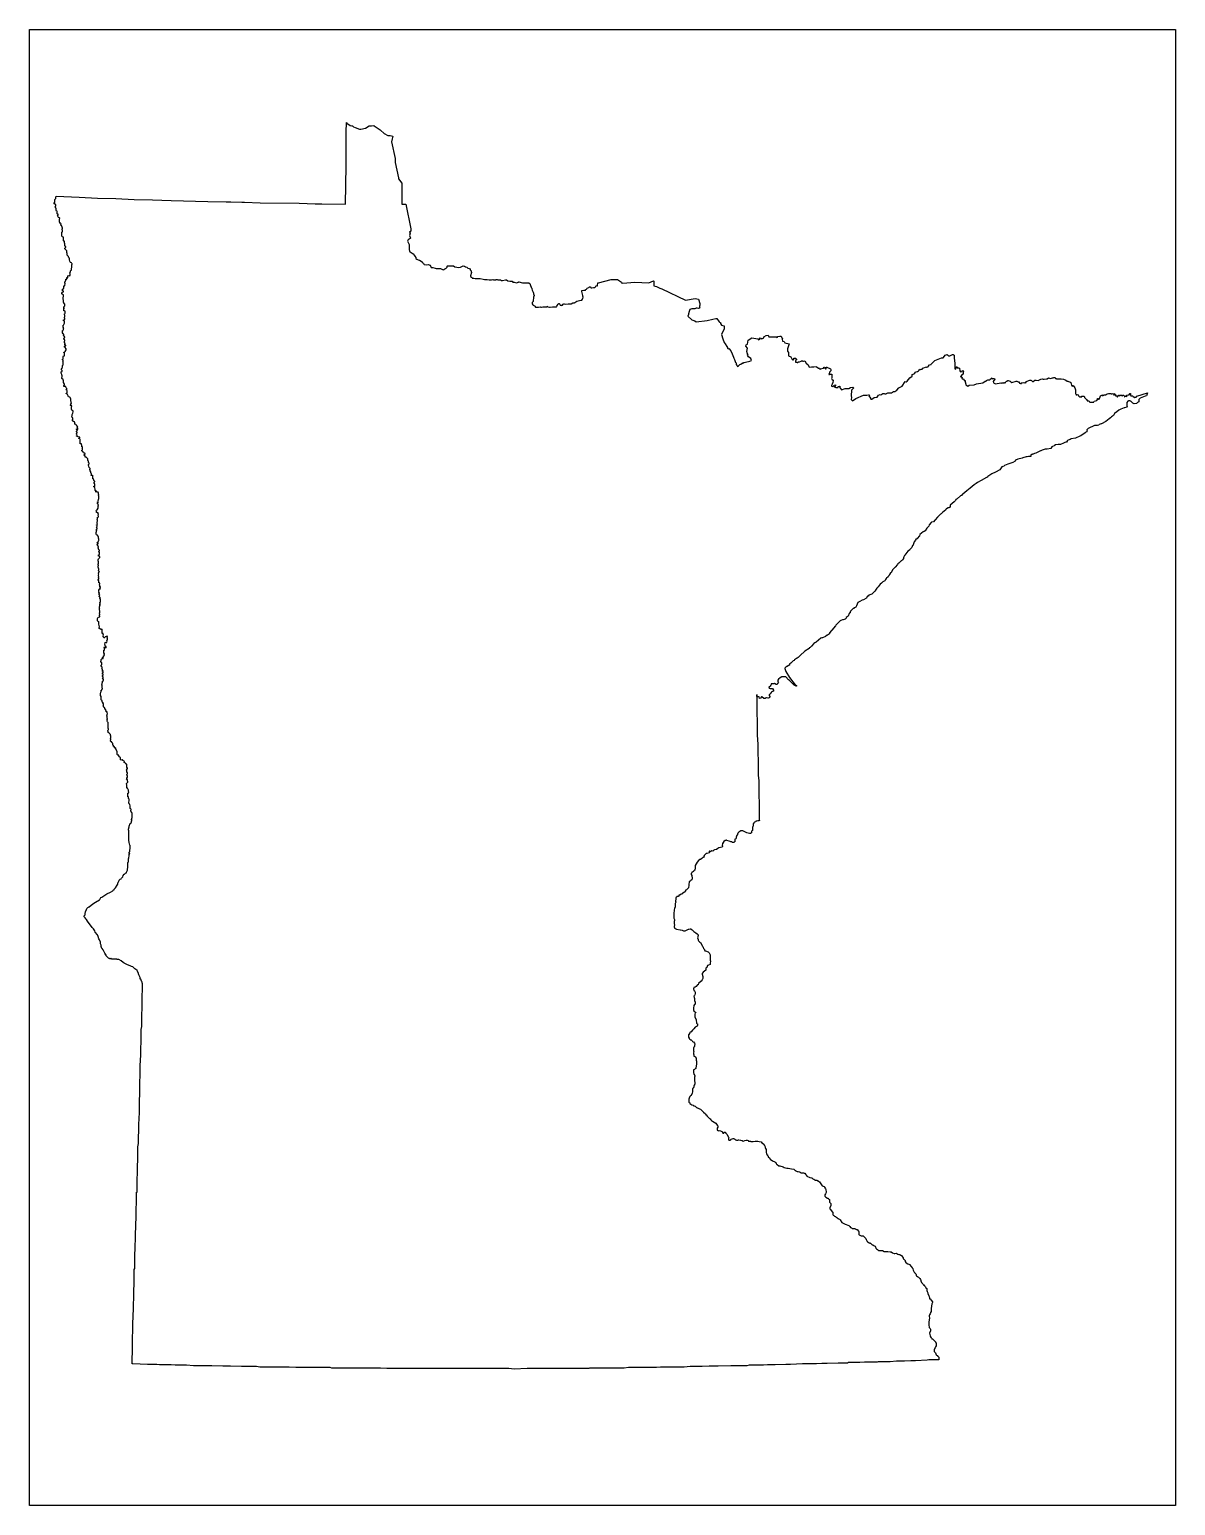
# Model space of a CAD drawing. Extents: x 0.1 to 8.4, y 0.1 to 10.8.
import ezdxf

# ---------------------------------------------------------------- set-up
doc = ezdxf.new("R2010")
doc.units = 0
doc.header["$MEASUREMENT"] = 0
doc.layers.add('STATE', color=7, linetype='CONTINUOUS')

# ---------------------------------------------------------------- blocks, each defined once
blk = doc.blocks.new('BLOCK_2')
at = {"layer": 'STATE'}
blk.add_lwpolyline([(0.093, 0.099), (0.093, 10.807), (8.405, 10.807), (8.405, 0.099), (0.093, 0.099)], dxfattribs=at)
at = {"layer": 'STATE', "color": 2}
for points in [[(0.287, 9.597), (0.453, 9.59), (0.587, 9.583), (0.72, 9.58), (0.853, 9.573), (0.986, 9.57), (1.12, 9.567), (1.386, 9.56), (1.52, 9.557), (1.553, 9.557), (1.633, 9.553), (1.653, 9.553), (1.766, 9.55), (2.05, 9.547), (2.166, 9.543), (2.18, 9.543), (2.196, 9.543), (2.213, 9.543), (2.386, 9.54), (2.39, 9.817), (2.39, 9.82), (2.39, 9.827), (2.39, 9.84), (2.39, 9.927), (2.39, 10.013), (2.39, 10.017), (2.39, 10.07), (2.39, 10.073), (2.39, 10.087), (2.393, 10.107), (2.393, 10.11), (2.393, 10.133), (2.396, 10.13), (2.396, 10.127), (2.4, 10.123), (2.403, 10.123), (2.42, 10.11), (2.43, 10.107), (2.436, 10.107), (2.44, 10.103), (2.443, 10.1), (2.456, 10.097), (2.486, 10.083), (2.496, 10.083), (2.53, 10.09), (2.556, 10.107), (2.573, 10.107), (2.59, 10.11), (2.593, 10.107), (2.636, 10.08), (2.64, 10.077), (2.666, 10.053), (2.693, 10.037), (2.71, 10.037), (2.729, 10.033), (2.723, 10.013), (2.72, 9.993), (2.746, 9.87), (2.746, 9.843), (2.769, 9.73), (2.769, 9.723), (2.793, 9.693), (2.793, 9.54), (2.823, 9.54), (2.859, 9.36), (2.859, 9.346), (2.859, 9.343), (2.849, 9.336), (2.853, 9.33), (2.849, 9.313), (2.856, 9.293), (2.853, 9.29), (2.846, 9.286), (2.839, 9.28), (2.836, 9.27), (2.846, 9.246), (2.846, 9.233), (2.846, 9.23), (2.846, 9.22), (2.846, 9.213), (2.849, 9.196), (2.853, 9.193), (2.869, 9.183), (2.876, 9.18), (2.883, 9.17), (2.889, 9.163), (2.896, 9.153), (2.896, 9.146), (2.903, 9.14), (2.913, 9.136), (2.923, 9.133), (2.933, 9.126), (2.943, 9.12), (2.943, 9.116), (2.946, 9.113), (2.949, 9.11), (2.953, 9.106), (2.956, 9.103), (2.976, 9.1), (2.986, 9.103), (2.993, 9.1), (2.999, 9.096), (3.006, 9.08), (3.009, 9.08), (3.019, 9.08), (3.036, 9.076), (3.043, 9.073), (3.059, 9.073), (3.073, 9.073), (3.079, 9.07), (3.093, 9.063), (3.099, 9.066), (3.106, 9.07), (3.116, 9.076), (3.123, 9.083), (3.123, 9.09), (3.126, 9.093), (3.129, 9.093), (3.139, 9.093), (3.156, 9.093), (3.163, 9.093), (3.169, 9.093), (3.179, 9.086), (3.193, 9.083), (3.203, 9.08), (3.219, 9.083), (3.239, 9.093), (3.249, 9.09), (3.256, 9.086), (3.266, 9.083), (3.273, 9.076), (3.283, 9.073), (3.289, 9.07), (3.289, 9.063), (3.296, 9.056), (3.296, 9.05), (3.299, 9.043), (3.293, 9.02), (3.293, 9.016), (3.299, 9.01), (3.303, 9.006), (3.303, 9.003), (3.316, 9.003), (3.326, 9), (3.336, 9), (3.349, 9), (3.363, 9), (3.383, 8.996), (3.393, 8.993), (3.413, 8.993), (3.426, 8.99), (3.443, 8.99), (3.453, 8.993), (3.459, 8.99), (3.476, 8.99), (3.479, 8.993), (3.486, 8.993), (3.489, 8.99), (3.493, 8.99), (3.499, 8.99), (3.509, 8.99), (3.516, 8.986), (3.523, 8.986), (3.546, 8.99), (3.553, 8.99), (3.563, 8.983), (3.576, 8.98), (3.589, 8.98), (3.593, 8.98), (3.599, 8.973), (3.609, 8.973), (3.626, 8.97), (3.639, 8.973), (3.639, 8.976), (3.643, 8.976), (3.669, 8.97), (3.676, 8.97), (3.706, 8.97), (3.713, 8.97), (3.716, 8.966), (3.719, 8.966), (3.723, 8.963), (3.729, 8.943), (3.733, 8.94), (3.733, 8.936), (3.736, 8.93), (3.736, 8.926), (3.739, 8.916), (3.746, 8.9), (3.749, 8.893), (3.749, 8.89), (3.753, 8.876), (3.749, 8.866), (3.749, 8.856), (3.746, 8.846), (3.746, 8.84), (3.746, 8.836), (3.746, 8.833), (3.739, 8.826), (3.739, 8.823), (3.739, 8.82), (3.739, 8.816), (3.743, 8.81), (3.746, 8.806), (3.756, 8.803), (3.759, 8.8), (3.763, 8.793), (3.773, 8.793), (3.786, 8.793), (3.796, 8.796), (3.803, 8.793), (3.806, 8.793), (3.816, 8.796), (3.819, 8.796), (3.823, 8.796), (3.826, 8.796), (3.833, 8.796), (3.836, 8.796), (3.839, 8.796), (3.843, 8.796), (3.846, 8.796), (3.849, 8.8), (3.853, 8.796), (3.856, 8.796), (3.866, 8.793), (3.869, 8.793), (3.886, 8.796), (3.903, 8.796), (3.916, 8.796), (3.919, 8.8), (3.923, 8.806), (3.926, 8.813), (3.929, 8.816), (3.933, 8.82), (3.936, 8.82), (3.939, 8.813), (3.943, 8.806), (3.949, 8.806), (3.953, 8.803), (3.953, 8.806), (3.956, 8.806), (3.959, 8.806), (3.963, 8.813), (3.969, 8.816), (3.973, 8.816), (3.983, 8.813), (3.999, 8.816), (4.016, 8.816), (4.023, 8.816), (4.033, 8.823), (4.046, 8.823), (4.049, 8.826), (4.063, 8.836), (4.083, 8.84), (4.096, 8.843), (4.099, 8.843), (4.103, 8.85), (4.106, 8.856), (4.109, 8.866), (4.106, 8.873), (4.106, 8.876), (4.103, 8.886), (4.099, 8.906), (4.099, 8.91), (4.099, 8.913), (4.113, 8.916), (4.126, 8.916), (4.129, 8.92), (4.133, 8.923), (4.136, 8.926), (4.139, 8.93), (4.149, 8.936), (4.156, 8.94), (4.159, 8.94), (4.163, 8.94), (4.163, 8.936), (4.166, 8.933), (4.169, 8.933), (4.173, 8.933), (4.183, 8.936), (4.193, 8.936), (4.199, 8.94), (4.203, 8.95), (4.209, 8.946), (4.213, 8.946), (4.213, 8.95), (4.213, 8.953), (4.216, 8.966), (4.216, 8.97), (4.219, 8.97), (4.313, 8.993), (4.359, 8.993), (4.386, 8.973), (4.389, 8.966), (4.393, 8.966), (4.426, 8.97), (4.483, 8.973), (4.586, 8.97), (4.619, 8.983), (4.622, 8.98), (4.622, 8.946), (4.642, 8.943), (4.666, 8.93), (4.679, 8.926), (4.852, 8.843), (4.922, 8.856), (4.946, 8.85), (4.956, 8.82), (4.956, 8.813), (4.956, 8.806), (4.952, 8.8), (4.952, 8.796), (4.952, 8.793), (4.956, 8.79), (4.952, 8.786), (4.946, 8.783), (4.936, 8.786), (4.929, 8.786), (4.919, 8.78), (4.896, 8.78), (4.882, 8.776), (4.879, 8.76), (4.872, 8.743), (4.872, 8.74), (4.869, 8.726), (4.896, 8.7), (4.919, 8.693), (4.929, 8.686), (5.009, 8.696), (5.049, 8.706), (5.072, 8.71), (5.079, 8.71), (5.096, 8.686), (5.099, 8.683), (5.102, 8.68), (5.106, 8.68), (5.106, 8.676), (5.106, 8.673), (5.112, 8.663), (5.132, 8.656), (5.132, 8.636), (5.112, 8.593), (5.122, 8.563), (5.132, 8.536), (5.139, 8.526), (5.152, 8.506), (5.156, 8.5), (5.156, 8.496), (5.162, 8.49), (5.166, 8.493), (5.169, 8.49), (5.179, 8.476), (5.189, 8.453), (5.199, 8.43), (5.202, 8.423), (5.206, 8.413), (5.209, 8.406), (5.209, 8.403), (5.209, 8.4), (5.212, 8.4), (5.212, 8.396), (5.212, 8.393), (5.216, 8.39), (5.219, 8.386), (5.219, 8.383), (5.219, 8.376), (5.226, 8.366), (5.229, 8.363), (5.236, 8.366), (5.246, 8.376), (5.249, 8.38), (5.256, 8.38), (5.259, 8.383), (5.262, 8.386), (5.266, 8.383), (5.272, 8.39), (5.276, 8.39), (5.286, 8.393), (5.319, 8.4), (5.329, 8.406), (5.326, 8.42), (5.309, 8.433), (5.302, 8.443), (5.306, 8.45), (5.302, 8.45), (5.302, 8.453), (5.296, 8.47), (5.302, 8.496), (5.289, 8.51), (5.292, 8.52), (5.302, 8.523), (5.306, 8.553), (5.332, 8.57), (5.376, 8.563), (5.379, 8.563), (5.379, 8.556), (5.392, 8.56), (5.389, 8.56), (5.389, 8.563), (5.392, 8.57), (5.402, 8.566), (5.402, 8.563), (5.406, 8.563), (5.419, 8.57), (5.419, 8.573), (5.419, 8.576), (5.436, 8.586), (5.452, 8.59), (5.456, 8.576), (5.509, 8.576), (5.516, 8.573), (5.522, 8.58), (5.536, 8.583), (5.546, 8.583), (5.552, 8.566), (5.556, 8.566), (5.556, 8.563), (5.552, 8.56), (5.556, 8.546), (5.566, 8.543), (5.572, 8.533), (5.602, 8.526), (5.592, 8.49), (5.592, 8.473), (5.599, 8.463), (5.599, 8.44), (5.616, 8.433), (5.626, 8.413), (5.629, 8.413), (5.629, 8.41), (5.632, 8.41), (5.636, 8.413), (5.636, 8.416), (5.636, 8.42), (5.636, 8.423), (5.649, 8.423), (5.652, 8.42), (5.656, 8.416), (5.656, 8.413), (5.656, 8.41), (5.649, 8.406), (5.649, 8.403), (5.649, 8.4), (5.649, 8.396), (5.649, 8.393), (5.652, 8.393), (5.656, 8.393), (5.659, 8.393), (5.662, 8.39), (5.666, 8.39), (5.669, 8.393), (5.672, 8.396), (5.679, 8.396), (5.689, 8.4), (5.692, 8.403), (5.702, 8.403), (5.702, 8.4), (5.706, 8.4), (5.716, 8.403), (5.726, 8.386), (5.742, 8.373), (5.749, 8.356), (5.766, 8.36), (5.772, 8.36), (5.779, 8.36), (5.782, 8.36), (5.799, 8.363), (5.799, 8.36), (5.806, 8.356), (5.816, 8.35), (5.819, 8.35), (5.822, 8.35), (5.826, 8.343), (5.829, 8.343), (5.832, 8.346), (5.849, 8.35), (5.852, 8.35), (5.856, 8.356), (5.859, 8.356), (5.862, 8.35), (5.866, 8.346), (5.872, 8.346), (5.872, 8.356), (5.876, 8.356), (5.902, 8.346), (5.906, 8.34), (5.906, 8.333), (5.906, 8.33), (5.896, 8.32), (5.896, 8.316), (5.892, 8.303), (5.896, 8.303), (5.899, 8.306), (5.909, 8.306), (5.912, 8.306), (5.912, 8.286), (5.912, 8.28), (5.909, 8.276), (5.916, 8.266), (5.919, 8.266), (5.922, 8.263), (5.922, 8.26), (5.919, 8.246), (5.916, 8.233), (5.912, 8.23), (5.909, 8.223), (5.909, 8.22), (5.919, 8.216), (5.929, 8.223), (5.929, 8.226), (5.939, 8.23), (5.939, 8.223), (5.932, 8.213), (5.942, 8.21), (5.946, 8.21), (5.949, 8.21), (5.956, 8.21), (5.959, 8.21), (5.959, 8.216), (5.969, 8.22), (5.972, 8.216), (5.969, 8.213), (5.982, 8.193), (6.009, 8.203), (6.036, 8.203), (6.049, 8.21), (6.066, 8.213), (6.072, 8.206), (6.056, 8.19), (6.052, 8.15), (6.056, 8.136), (6.052, 8.123), (6.062, 8.113), (6.086, 8.13), (6.142, 8.153), (6.166, 8.153), (6.179, 8.156), (6.186, 8.156), (6.182, 8.15), (6.192, 8.133), (6.192, 8.13), (6.196, 8.126), (6.202, 8.126), (6.219, 8.136), (6.242, 8.14), (6.252, 8.153), (6.262, 8.16), (6.269, 8.156), (6.282, 8.166), (6.292, 8.166), (6.296, 8.163), (6.302, 8.163), (6.306, 8.163), (6.306, 8.166), (6.309, 8.166), (6.319, 8.17), (6.322, 8.17), (6.332, 8.17), (6.346, 8.17), (6.359, 8.18), (6.369, 8.18), (6.385, 8.19), (6.399, 8.206), (6.409, 8.213), (6.422, 8.22), (6.445, 8.253), (6.452, 8.25), (6.459, 8.256), (6.479, 8.28), (6.495, 8.293), (6.495, 8.296), (6.495, 8.3), (6.495, 8.303), (6.515, 8.31), (6.515, 8.313), (6.519, 8.32), (6.525, 8.323), (6.535, 8.326), (6.542, 8.33), (6.545, 8.336), (6.552, 8.343), (6.555, 8.34), (6.559, 8.34), (6.569, 8.343), (6.572, 8.35), (6.579, 8.353), (6.592, 8.356), (6.599, 8.36), (6.599, 8.356), (6.602, 8.356), (6.612, 8.36), (6.612, 8.363), (6.622, 8.373), (6.632, 8.376), (6.632, 8.38), (6.659, 8.406), (6.709, 8.426), (6.719, 8.426), (6.729, 8.436), (6.735, 8.443), (6.749, 8.45), (6.755, 8.443), (6.762, 8.44), (6.769, 8.44), (6.789, 8.45), (6.792, 8.45), (6.799, 8.443), (6.799, 8.436), (6.799, 8.426), (6.799, 8.423), (6.805, 8.386), (6.805, 8.366), (6.805, 8.346), (6.809, 8.343), (6.815, 8.35), (6.815, 8.356), (6.815, 8.36), (6.819, 8.36), (6.822, 8.356), (6.822, 8.353), (6.832, 8.353), (6.839, 8.35), (6.842, 8.33), (6.845, 8.323), (6.859, 8.326), (6.859, 8.33), (6.862, 8.333), (6.865, 8.33), (6.869, 8.326), (6.865, 8.32), (6.865, 8.306), (6.859, 8.303), (6.849, 8.293), (6.845, 8.29), (6.849, 8.286), (6.852, 8.286), (6.855, 8.286), (6.859, 8.283), (6.855, 8.276), (6.859, 8.273), (6.862, 8.273), (6.869, 8.27), (6.869, 8.266), (6.872, 8.263), (6.872, 8.26), (6.879, 8.26), (6.879, 8.25), (6.885, 8.233), (6.885, 8.23), (6.899, 8.22), (6.909, 8.226), (6.945, 8.23), (6.962, 8.236), (7.009, 8.243), (7.025, 8.256), (7.032, 8.256), (7.035, 8.26), (7.045, 8.266), (7.059, 8.266), (7.062, 8.27), (7.069, 8.276), (7.072, 8.28), (7.075, 8.273), (7.082, 8.276), (7.085, 8.276), (7.092, 8.276), (7.095, 8.27), (7.082, 8.253), (7.085, 8.243), (7.089, 8.24), (7.099, 8.236), (7.139, 8.243), (7.145, 8.24), (7.145, 8.243), (7.149, 8.243), (7.159, 8.243), (7.159, 8.246), (7.162, 8.246), (7.165, 8.243), (7.169, 8.243), (7.172, 8.246), (7.175, 8.25), (7.179, 8.256), (7.185, 8.256), (7.189, 8.26), (7.192, 8.26), (7.205, 8.256), (7.209, 8.253), (7.212, 8.25), (7.219, 8.246), (7.249, 8.256), (7.255, 8.256), (7.265, 8.25), (7.269, 8.25), (7.272, 8.25), (7.272, 8.243), (7.275, 8.243), (7.275, 8.24), (7.285, 8.236), (7.285, 8.24), (7.289, 8.243), (7.292, 8.243), (7.305, 8.246), (7.312, 8.243), (7.315, 8.243), (7.315, 8.246), (7.319, 8.246), (7.322, 8.246), (7.322, 8.253), (7.329, 8.256), (7.342, 8.26), (7.349, 8.263), (7.355, 8.263), (7.362, 8.26), (7.369, 8.253), (7.372, 8.253), (7.385, 8.263), (7.395, 8.263), (7.409, 8.26), (7.429, 8.27), (7.439, 8.273), (7.445, 8.27), (7.452, 8.27), (7.469, 8.273), (7.475, 8.273), (7.485, 8.28), (7.499, 8.276), (7.512, 8.28), (7.519, 8.28), (7.522, 8.283), (7.529, 8.283), (7.532, 8.283), (7.535, 8.276), (7.539, 8.276), (7.542, 8.276), (7.542, 8.273), (7.549, 8.273), (7.575, 8.273), (7.592, 8.27), (7.609, 8.263), (7.619, 8.256), (7.622, 8.256), (7.625, 8.256), (7.629, 8.253), (7.639, 8.25), (7.645, 8.246), (7.652, 8.226), (7.655, 8.22), (7.662, 8.223), (7.675, 8.206), (7.679, 8.193), (7.679, 8.183), (7.679, 8.173), (7.679, 8.166), (7.682, 8.163), (7.685, 8.156), (7.689, 8.156), (7.692, 8.16), (7.699, 8.156), (7.702, 8.15), (7.709, 8.143), (7.715, 8.143), (7.722, 8.14), (7.725, 8.146), (7.742, 8.146), (7.745, 8.143), (7.745, 8.136), (7.749, 8.133), (7.759, 8.123), (7.765, 8.116), (7.765, 8.113), (7.769, 8.113), (7.775, 8.113), (7.779, 8.11), (7.782, 8.106), (7.785, 8.103), (7.795, 8.103), (7.802, 8.103), (7.809, 8.103), (7.812, 8.103), (7.812, 8.106), (7.815, 8.11), (7.835, 8.116), (7.839, 8.123), (7.839, 8.13), (7.842, 8.13), (7.849, 8.126), (7.852, 8.126), (7.859, 8.143), (7.862, 8.15), (7.875, 8.156), (7.875, 8.15), (7.885, 8.153), (7.885, 8.156), (7.889, 8.156), (7.899, 8.156), (7.902, 8.16), (7.909, 8.163), (7.919, 8.166), (7.932, 8.166), (7.939, 8.166), (7.939, 8.163), (7.942, 8.163), (7.945, 8.163), (7.945, 8.166), (7.952, 8.163), (7.959, 8.163), (7.962, 8.166), (7.962, 8.163), (7.962, 8.16), (7.959, 8.16), (7.959, 8.153), (7.962, 8.156), (7.965, 8.16), (7.969, 8.16), (7.969, 8.15), (7.972, 8.15), (7.975, 8.15), (7.979, 8.15), (7.979, 8.146), (7.982, 8.143), (7.985, 8.143), (7.995, 8.153), (7.999, 8.153), (7.999, 8.15), (8.002, 8.15), (8.005, 8.153), (8.009, 8.153), (8.012, 8.153), (8.015, 8.153), (8.015, 8.15), (8.019, 8.15), (8.022, 8.15), (8.022, 8.153), (8.029, 8.153), (8.032, 8.15), (8.035, 8.146), (8.035, 8.143), (8.039, 8.143), (8.039, 8.146), (8.042, 8.146), (8.045, 8.146), (8.049, 8.146), (8.049, 8.143), (8.052, 8.146), (8.049, 8.15), (8.049, 8.153), (8.062, 8.156), (8.065, 8.156), (8.069, 8.156), (8.072, 8.16), (8.072, 8.163), (8.075, 8.166), (8.079, 8.166), (8.079, 8.16), (8.079, 8.156), (8.082, 8.15), (8.085, 8.15), (8.095, 8.15), (8.099, 8.143), (8.102, 8.143), (8.105, 8.143), (8.105, 8.136), (8.109, 8.136), (8.119, 8.14), (8.125, 8.146), (8.202, 8.17), (8.198, 8.156), (8.198, 8.153), (8.195, 8.15), (8.185, 8.146), (8.149, 8.133), (8.139, 8.123), (8.139, 8.113), (8.139, 8.106), (8.129, 8.1), (8.122, 8.093), (8.105, 8.09), (8.095, 8.096), (8.082, 8.11), (8.079, 8.11), (8.075, 8.113), (8.065, 8.113), (8.059, 8.11), (8.052, 8.1), (8.052, 8.09), (8.052, 8.076), (8.055, 8.07), (8.052, 8.066), (8.035, 8.063), (8.032, 8.063), (8.009, 8.053), (7.995, 8.046), (7.979, 8.033), (7.962, 8.02), (7.955, 8.006), (7.942, 7.996), (7.935, 7.99), (7.925, 7.983), (7.899, 7.963), (7.869, 7.946), (7.865, 7.946), (7.852, 7.94), (7.849, 7.936), (7.839, 7.933), (7.835, 7.933), (7.825, 7.933), (7.822, 7.933), (7.819, 7.933), (7.772, 7.913), (7.769, 7.91), (7.762, 7.903), (7.765, 7.893), (7.762, 7.893), (7.759, 7.886), (7.755, 7.886), (7.749, 7.88), (7.719, 7.86), (7.712, 7.856), (7.679, 7.843), (7.649, 7.836), (7.642, 7.833), (7.639, 7.833), (7.622, 7.826), (7.619, 7.823), (7.619, 7.82), (7.615, 7.813), (7.609, 7.813), (7.602, 7.81), (7.592, 7.806), (7.572, 7.796), (7.559, 7.796), (7.555, 7.796), (7.532, 7.793), (7.529, 7.793), (7.529, 7.79), (7.509, 7.78), (7.502, 7.766), (7.475, 7.763), (7.459, 7.763), (7.439, 7.756), (7.429, 7.75), (7.425, 7.75), (7.412, 7.743), (7.392, 7.733), (7.382, 7.73), (7.372, 7.726), (7.369, 7.726), (7.365, 7.723), (7.362, 7.723), (7.359, 7.72), (7.355, 7.72), (7.355, 7.71), (7.345, 7.71), (7.342, 7.71), (7.339, 7.71), (7.329, 7.706), (7.322, 7.706), (7.299, 7.7), (7.292, 7.696), (7.262, 7.69), (7.245, 7.683), (7.242, 7.676), (7.225, 7.666), (7.189, 7.653), (7.165, 7.643), (7.162, 7.64), (7.152, 7.636), (7.145, 7.633), (7.132, 7.613), (7.099, 7.596), (7.072, 7.583), (7.045, 7.563), (7.042, 7.563), (7.042, 7.56), (7.035, 7.556), (6.995, 7.536), (6.969, 7.52), (6.959, 7.513), (6.945, 7.503), (6.915, 7.48), (6.892, 7.46), (6.862, 7.436), (6.859, 7.433), (6.852, 7.426), (6.845, 7.423), (6.822, 7.403), (6.812, 7.396), (6.809, 7.39), (6.799, 7.38), (6.772, 7.356), (6.772, 7.353), (6.772, 7.346), (6.765, 7.34), (6.762, 7.336), (6.759, 7.336), (6.755, 7.336), (6.752, 7.333), (6.742, 7.326), (6.739, 7.323), (6.715, 7.303), (6.705, 7.293), (6.702, 7.29), (6.685, 7.273), (6.679, 7.27), (6.662, 7.25), (6.659, 7.246), (6.649, 7.236), (6.639, 7.233), (6.635, 7.233), (6.632, 7.23), (6.619, 7.213), (6.615, 7.203), (6.602, 7.19), (6.589, 7.17), (6.582, 7.166), (6.575, 7.163), (6.552, 7.143), (6.549, 7.133), (6.532, 7.113), (6.529, 7.113), (6.529, 7.11), (6.525, 7.11), (6.522, 7.11)], [(0.593, 6.9), (0.593, 6.903), (0.59, 6.903), (0.59, 6.906), (0.59, 6.91), (0.59, 6.913), (0.59, 6.916), (0.593, 6.916), (0.593, 6.92), (0.593, 6.923), (0.59, 6.923), (0.59, 6.93), (0.593, 6.933), (0.593, 6.946), (0.59, 6.953), (0.59, 6.956), (0.59, 6.96), (0.593, 6.966), (0.603, 6.976), (0.603, 6.98), (0.6, 6.986), (0.597, 6.986), (0.593, 6.986), (0.593, 6.99), (0.593, 6.996), (0.597, 6.996), (0.6, 7), (0.6, 7.003), (0.6, 7.006), (0.6, 7.01), (0.6, 7.013), (0.6, 7.016), (0.597, 7.016), (0.597, 7.02), (0.6, 7.023), (0.6, 7.03), (0.597, 7.033), (0.593, 7.04), (0.59, 7.046), (0.593, 7.053), (0.593, 7.056), (0.59, 7.056), (0.59, 7.06), (0.587, 7.063), (0.587, 7.066), (0.583, 7.073), (0.587, 7.073), (0.587, 7.076), (0.59, 7.076), (0.59, 7.08), (0.587, 7.08), (0.583, 7.083), (0.583, 7.086), (0.59, 7.086), (0.59, 7.09), (0.593, 7.096), (0.597, 7.1), (0.597, 7.106), (0.597, 7.11), (0.597, 7.113), (0.593, 7.113), (0.593, 7.116), (0.593, 7.123), (0.59, 7.13), (0.587, 7.133), (0.587, 7.136), (0.583, 7.14), (0.58, 7.14), (0.577, 7.146), (0.577, 7.15), (0.577, 7.153), (0.577, 7.156), (0.577, 7.16), (0.58, 7.16), (0.58, 7.163), (0.58, 7.166), (0.58, 7.17), (0.58, 7.176), (0.583, 7.176), (0.58, 7.18), (0.58, 7.183), (0.583, 7.186), (0.583, 7.19), (0.58, 7.193), (0.583, 7.203), (0.583, 7.206), (0.583, 7.21), (0.58, 7.21), (0.58, 7.213), (0.583, 7.213), (0.583, 7.216), (0.587, 7.22), (0.583, 7.223), (0.583, 7.226), (0.583, 7.233), (0.583, 7.236), (0.587, 7.24), (0.587, 7.243), (0.587, 7.246), (0.587, 7.25), (0.583, 7.25), (0.583, 7.253), (0.587, 7.256), (0.587, 7.26), (0.583, 7.263), (0.587, 7.266), (0.59, 7.27), (0.593, 7.273), (0.593, 7.276), (0.59, 7.28), (0.59, 7.283), (0.59, 7.286), (0.593, 7.29), (0.593, 7.293), (0.59, 7.293), (0.59, 7.296), (0.59, 7.3), (0.587, 7.3), (0.583, 7.303), (0.58, 7.303), (0.58, 7.31), (0.577, 7.316), (0.58, 7.32), (0.583, 7.323), (0.59, 7.333), (0.59, 7.336), (0.59, 7.34), (0.59, 7.343), (0.593, 7.346), (0.59, 7.346), (0.59, 7.35), (0.59, 7.353), (0.593, 7.353), (0.593, 7.356), (0.59, 7.36), (0.59, 7.363), (0.587, 7.366), (0.587, 7.37), (0.59, 7.373), (0.59, 7.376), (0.587, 7.376), (0.587, 7.38), (0.59, 7.38), (0.593, 7.386), (0.59, 7.39), (0.59, 7.393), (0.593, 7.396), (0.593, 7.4), (0.597, 7.403), (0.597, 7.406), (0.597, 7.41), (0.597, 7.413), (0.597, 7.416), (0.597, 7.42), (0.593, 7.423), (0.593, 7.426), (0.597, 7.426), (0.597, 7.43), (0.593, 7.433), (0.593, 7.44), (0.593, 7.443), (0.593, 7.446), (0.59, 7.45), (0.583, 7.45), (0.577, 7.453), (0.573, 7.453), (0.577, 7.456), (0.58, 7.456), (0.577, 7.46), (0.573, 7.46), (0.57, 7.463), (0.57, 7.47), (0.567, 7.483), (0.56, 7.49), (0.56, 7.493), (0.567, 7.493), (0.567, 7.496), (0.567, 7.5), (0.567, 7.506), (0.567, 7.51), (0.563, 7.513), (0.563, 7.52), (0.563, 7.523), (0.567, 7.526), (0.567, 7.53), (0.563, 7.533), (0.56, 7.536), (0.56, 7.54), (0.56, 7.543), (0.557, 7.543), (0.557, 7.546), (0.553, 7.546), (0.553, 7.56), (0.553, 7.57), (0.55, 7.573), (0.547, 7.57), (0.543, 7.57), (0.54, 7.57), (0.54, 7.573), (0.543, 7.576), (0.543, 7.58), (0.543, 7.583), (0.54, 7.586), (0.54, 7.59), (0.537, 7.59), (0.537, 7.593), (0.537, 7.596), (0.537, 7.6), (0.533, 7.6), (0.533, 7.603), (0.533, 7.606), (0.533, 7.61), (0.533, 7.613), (0.53, 7.613), (0.53, 7.616), (0.533, 7.62), (0.533, 7.623), (0.527, 7.63), (0.523, 7.64), (0.52, 7.643), (0.52, 7.646), (0.52, 7.65), (0.523, 7.653), (0.527, 7.656), (0.527, 7.66), (0.523, 7.663), (0.52, 7.666), (0.52, 7.67), (0.52, 7.673), (0.52, 7.676), (0.517, 7.68), (0.517, 7.683), (0.517, 7.686), (0.517, 7.693), (0.51, 7.7), (0.503, 7.703), (0.497, 7.703), (0.497, 7.71), (0.497, 7.713), (0.493, 7.716), (0.49, 7.716), (0.49, 7.72), (0.49, 7.723), (0.493, 7.723), (0.497, 7.726), (0.497, 7.73), (0.49, 7.733), (0.49, 7.736), (0.483, 7.74), (0.48, 7.74), (0.48, 7.743), (0.473, 7.75), (0.473, 7.753), (0.473, 7.756), (0.477, 7.756), (0.477, 7.76), (0.477, 7.766), (0.473, 7.773), (0.477, 7.773), (0.477, 7.776), (0.477, 7.78), (0.473, 7.78), (0.473, 7.783), (0.473, 7.786), (0.473, 7.79), (0.47, 7.8), (0.463, 7.8), (0.457, 7.806), (0.46, 7.81), (0.46, 7.813), (0.46, 7.816), (0.46, 7.826), (0.46, 7.83), (0.46, 7.833), (0.457, 7.836), (0.45, 7.84), (0.45, 7.843), (0.453, 7.843), (0.457, 7.846), (0.457, 7.85), (0.453, 7.85), (0.44, 7.853), (0.437, 7.856), (0.433, 7.856), (0.433, 7.86), (0.44, 7.86), (0.44, 7.863), (0.437, 7.866), (0.433, 7.87), (0.433, 7.873), (0.433, 7.876), (0.44, 7.88), (0.44, 7.883), (0.433, 7.89), (0.433, 7.893), (0.44, 7.896), (0.44, 7.9), (0.433, 7.906), (0.433, 7.91), (0.437, 7.91), (0.44, 7.906), (0.443, 7.906), (0.443, 7.913), (0.443, 7.916), (0.44, 7.92), (0.437, 7.92), (0.44, 7.923), (0.443, 7.926), (0.44, 7.93), (0.437, 7.93), (0.437, 7.933), (0.433, 7.933), (0.433, 7.936), (0.43, 7.94), (0.423, 7.943), (0.423, 7.95), (0.423, 7.953), (0.423, 7.956), (0.42, 7.96), (0.417, 7.96), (0.41, 7.963), (0.407, 7.97), (0.403, 7.973), (0.403, 7.976), (0.407, 7.976), (0.407, 7.983), (0.407, 7.986), (0.407, 7.99), (0.403, 7.993), (0.4, 7.996), (0.4, 8), (0.403, 8.003), (0.403, 8.006), (0.403, 8.013), (0.407, 8.023), (0.41, 8.033), (0.41, 8.036), (0.41, 8.04), (0.407, 8.04), (0.4, 8.046), (0.4, 8.05), (0.397, 8.05), (0.397, 8.066), (0.397, 8.07), (0.4, 8.073), (0.4, 8.076), (0.393, 8.076), (0.393, 8.08), (0.39, 8.08), (0.39, 8.083), (0.393, 8.086), (0.393, 8.093), (0.397, 8.093), (0.393, 8.116), (0.393, 8.123), (0.393, 8.126), (0.393, 8.13), (0.39, 8.13), (0.39, 8.133), (0.387, 8.136), (0.383, 8.14), (0.38, 8.14), (0.38, 8.143), (0.377, 8.143), (0.373, 8.15), (0.367, 8.163), (0.363, 8.163), (0.36, 8.163), (0.36, 8.166), (0.367, 8.173), (0.367, 8.18), (0.367, 8.186), (0.363, 8.19), (0.36, 8.193), (0.36, 8.196), (0.363, 8.196), (0.363, 8.2), (0.363, 8.203), (0.36, 8.206), (0.357, 8.213), (0.357, 8.216), (0.353, 8.216), (0.347, 8.216), (0.343, 8.216), (0.343, 8.22), (0.343, 8.223), (0.347, 8.226), (0.347, 8.23), (0.347, 8.233), (0.34, 8.246), (0.34, 8.25), (0.34, 8.26), (0.337, 8.263), (0.337, 8.266), (0.337, 8.27), (0.333, 8.273), (0.33, 8.273), (0.327, 8.276), (0.327, 8.283), (0.33, 8.286), (0.33, 8.29), (0.33, 8.293), (0.33, 8.296), (0.33, 8.3), (0.327, 8.3), (0.327, 8.303), (0.323, 8.313), (0.323, 8.32), (0.323, 8.323), (0.327, 8.326), (0.33, 8.326), (0.33, 8.33), (0.33, 8.333), (0.327, 8.336), (0.323, 8.34), (0.33, 8.35), (0.33, 8.353), (0.333, 8.356), (0.333, 8.363), (0.333, 8.366), (0.333, 8.37), (0.337, 8.373), (0.337, 8.376), (0.337, 8.38), (0.337, 8.386), (0.337, 8.39), (0.337, 8.393), (0.337, 8.396), (0.333, 8.396), (0.337, 8.4), (0.337, 8.403), (0.337, 8.406), (0.333, 8.41), (0.333, 8.416), (0.337, 8.416), (0.337, 8.42), (0.337, 8.423), (0.337, 8.426), (0.337, 8.43), (0.337, 8.433), (0.34, 8.44), (0.347, 8.44), (0.347, 8.443), (0.347, 8.446), (0.347, 8.45), (0.347, 8.453), (0.347, 8.456), (0.347, 8.46), (0.343, 8.463), (0.343, 8.466), (0.347, 8.466), (0.35, 8.47), (0.353, 8.47), (0.36, 8.483), (0.36, 8.486), (0.36, 8.49), (0.353, 8.5), (0.353, 8.503), (0.35, 8.503), (0.347, 8.503), (0.347, 8.51), (0.35, 8.51), (0.35, 8.513), (0.353, 8.513), (0.357, 8.513), (0.357, 8.516), (0.353, 8.516), (0.35, 8.52), (0.35, 8.523), (0.353, 8.53), (0.35, 8.53), (0.35, 8.533), (0.347, 8.533), (0.347, 8.54), (0.347, 8.543), (0.347, 8.546), (0.35, 8.546), (0.35, 8.55), (0.35, 8.553), (0.35, 8.556), (0.347, 8.556), (0.343, 8.56), (0.343, 8.563), (0.347, 8.57), (0.35, 8.576), (0.347, 8.58), (0.343, 8.583), (0.34, 8.59), (0.343, 8.59), (0.343, 8.593), (0.343, 8.596), (0.34, 8.596), (0.337, 8.6), (0.333, 8.606), (0.333, 8.61), (0.333, 8.62), (0.333, 8.623), (0.337, 8.623), (0.337, 8.626), (0.34, 8.63), (0.34, 8.633), (0.34, 8.636), (0.34, 8.64), (0.343, 8.643), (0.34, 8.643), (0.337, 8.646), (0.337, 8.653), (0.337, 8.66), (0.337, 8.663), (0.34, 8.663), (0.343, 8.666), (0.347, 8.676), (0.347, 8.68), (0.347, 8.686), (0.347, 8.693), (0.34, 8.693), (0.34, 8.696), (0.34, 8.7), (0.343, 8.7), (0.347, 8.703), (0.35, 8.706), (0.35, 8.71), (0.347, 8.713), (0.347, 8.716), (0.347, 8.72), (0.35, 8.723), (0.35, 8.73), (0.35, 8.733), (0.347, 8.736), (0.347, 8.743), (0.35, 8.743), (0.353, 8.75), (0.353, 8.756), (0.353, 8.76), (0.353, 8.763), (0.347, 8.766), (0.343, 8.766), (0.343, 8.77), (0.343, 8.776), (0.343, 8.783), (0.347, 8.786), (0.343, 8.786), (0.343, 8.79), (0.343, 8.793), (0.343, 8.796), (0.347, 8.8), (0.35, 8.803), (0.35, 8.81), (0.35, 8.813), (0.347, 8.816), (0.343, 8.823), (0.34, 8.826), (0.34, 8.84), (0.337, 8.853), (0.337, 8.86), (0.337, 8.866), (0.34, 8.87), (0.34, 8.873), (0.34, 8.876), (0.34, 8.88), (0.337, 8.883), (0.33, 8.886), (0.33, 8.89), (0.327, 8.89), (0.327, 8.896), (0.33, 8.896), (0.33, 8.9), (0.337, 8.903), (0.34, 8.903), (0.34, 8.906), (0.337, 8.91), (0.333, 8.91), (0.333, 8.913), (0.333, 8.916), (0.333, 8.923), (0.337, 8.926), (0.34, 8.926), (0.343, 8.93), (0.343, 8.933), (0.343, 8.94), (0.343, 8.946), (0.347, 8.946), (0.35, 8.95), (0.353, 8.963), (0.35, 8.966), (0.35, 8.973), (0.353, 8.976), (0.353, 8.98), (0.357, 8.983), (0.357, 8.986), (0.357, 8.99), (0.357, 8.996), (0.36, 8.996), (0.363, 8.996), (0.363, 9), (0.363, 9.003), (0.363, 9.006), (0.367, 9.01), (0.367, 9.006), (0.37, 9.006), (0.37, 9.01), (0.37, 9.013), (0.37, 9.016), (0.37, 9.02), (0.377, 9.023), (0.38, 9.02), (0.383, 9.023), (0.387, 9.023), (0.387, 9.026), (0.387, 9.03), (0.387, 9.033), (0.383, 9.04), (0.387, 9.043), (0.39, 9.05), (0.39, 9.056), (0.393, 9.06), (0.397, 9.06), (0.397, 9.063), (0.397, 9.07), (0.397, 9.073), (0.397, 9.076), (0.4, 9.08), (0.4, 9.083), (0.4, 9.096), (0.4, 9.1), (0.4, 9.103), (0.403, 9.103), (0.403, 9.106), (0.4, 9.11), (0.397, 9.113), (0.39, 9.116), (0.383, 9.13), (0.38, 9.133), (0.383, 9.136), (0.383, 9.143), (0.38, 9.15), (0.377, 9.156), (0.377, 9.16), (0.373, 9.163), (0.367, 9.17), (0.367, 9.173), (0.367, 9.176), (0.367, 9.18), (0.367, 9.183), (0.363, 9.186), (0.363, 9.19), (0.363, 9.2), (0.36, 9.206), (0.353, 9.213), (0.35, 9.216), (0.35, 9.22), (0.353, 9.223), (0.357, 9.226), (0.357, 9.23), (0.35, 9.24), (0.35, 9.243), (0.35, 9.246), (0.35, 9.25), (0.35, 9.253), (0.35, 9.256), (0.347, 9.256), (0.347, 9.26), (0.347, 9.266), (0.347, 9.27), (0.343, 9.27), (0.34, 9.273), (0.34, 9.276), (0.34, 9.28), (0.34, 9.283), (0.34, 9.286), (0.34, 9.29), (0.34, 9.293), (0.34, 9.296), (0.34, 9.3), (0.337, 9.3), (0.333, 9.303), (0.33, 9.303), (0.33, 9.306), (0.327, 9.31), (0.327, 9.313), (0.327, 9.316), (0.327, 9.323), (0.327, 9.326), (0.327, 9.33), (0.327, 9.336), (0.33, 9.34), (0.333, 9.34), (0.333, 9.343), (0.333, 9.346), (0.333, 9.35), (0.33, 9.353), (0.33, 9.356), (0.33, 9.36), (0.333, 9.36), (0.333, 9.366), (0.33, 9.373), (0.327, 9.38), (0.327, 9.383), (0.323, 9.383), (0.32, 9.387), (0.32, 9.39), (0.323, 9.397), (0.32, 9.4), (0.317, 9.4), (0.313, 9.407), (0.31, 9.41), (0.31, 9.413), (0.31, 9.417), (0.31, 9.42), (0.31, 9.423), (0.31, 9.427), (0.31, 9.43), (0.313, 9.437), (0.31, 9.44), (0.303, 9.443), (0.3, 9.447), (0.297, 9.453), (0.3, 9.46), (0.3, 9.467), (0.297, 9.467), (0.293, 9.47), (0.293, 9.473), (0.293, 9.477), (0.293, 9.483), (0.293, 9.487), (0.293, 9.49), (0.29, 9.49), (0.287, 9.493), (0.287, 9.5), (0.287, 9.507), (0.283, 9.51), (0.283, 9.513), (0.28, 9.517), (0.283, 9.53), (0.283, 9.533), (0.283, 9.537), (0.28, 9.54), (0.277, 9.54), (0.273, 9.543), (0.273, 9.547), (0.277, 9.553), (0.277, 9.557), (0.277, 9.56), (0.277, 9.567), (0.277, 9.57), (0.277, 9.573), (0.28, 9.577), (0.283, 9.58), (0.283, 9.583), (0.283, 9.587), (0.283, 9.59), (0.287, 9.597)], [(6.522, 7.11), (6.519, 7.103), (6.509, 7.09), (6.505, 7.076), (6.499, 7.06), (6.495, 7.06), (6.495, 7.056), (6.492, 7.05), (6.475, 7.033), (6.475, 7.03), (6.465, 7.023), (6.442, 6.993), (6.442, 6.99), (6.439, 6.99), (6.435, 6.98), (6.432, 6.973), (6.432, 6.97), (6.425, 6.96), (6.419, 6.953), (6.415, 6.953), (6.412, 6.95), (6.399, 6.936), (6.392, 6.93), (6.389, 6.926), (6.372, 6.906), (6.355, 6.89), (6.346, 6.873), (6.342, 6.866), (6.339, 6.866), (6.332, 6.853), (6.329, 6.846), (6.326, 6.846), (6.322, 6.836), (6.309, 6.826), (6.306, 6.823), (6.302, 6.816), (6.296, 6.806), (6.282, 6.8), (6.276, 6.793), (6.272, 6.79), (6.262, 6.783), (6.249, 6.763), (6.239, 6.753), (6.229, 6.74), (6.226, 6.733), (6.222, 6.73), (6.202, 6.71), (6.182, 6.703), (6.176, 6.696), (6.172, 6.696), (6.162, 6.68), (6.159, 6.68), (6.142, 6.67), (6.132, 6.666), (6.116, 6.656), (6.102, 6.65), (6.092, 6.626), (6.086, 6.616), (6.076, 6.61), (6.072, 6.61), (6.072, 6.606), (6.066, 6.603), (6.049, 6.586), (6.046, 6.58), (6.046, 6.576), (6.042, 6.576), (6.042, 6.573), (6.039, 6.573), (6.039, 6.57), (6.032, 6.55), (6.016, 6.54), (6.016, 6.536), (6.009, 6.53), (5.996, 6.523), (5.989, 6.523), (5.979, 6.52), (5.972, 6.516), (5.942, 6.486), (5.939, 6.48), (5.912, 6.45), (5.912, 6.446), (5.909, 6.446), (5.896, 6.43), (5.896, 6.423), (5.882, 6.413), (5.879, 6.413), (5.866, 6.403), (5.846, 6.393), (5.839, 6.393), (5.832, 6.39), (5.799, 6.363), (5.789, 6.356), (5.782, 6.353), (5.766, 6.333), (5.756, 6.323), (5.749, 6.32), (5.749, 6.316), (5.716, 6.296), (5.682, 6.266), (5.669, 6.25), (5.662, 6.246), (5.656, 6.243), (5.642, 6.233), (5.639, 6.23), (5.632, 6.226), (5.626, 6.22), (5.616, 6.21), (5.609, 6.206), (5.606, 6.203), (5.606, 6.196), (5.599, 6.193), (5.589, 6.186), (5.586, 6.186), (5.579, 6.18), (5.572, 6.173), (5.572, 6.17), (5.576, 6.156), (5.579, 6.15), (5.606, 6.106), (5.646, 6.053), (5.659, 6.046), (5.652, 6.043), (5.649, 6.046), (5.639, 6.049), (5.629, 6.059), (5.606, 6.083), (5.599, 6.089), (5.579, 6.11), (5.559, 6.11), (5.549, 6.11), (5.539, 6.103), (5.526, 6.093), (5.522, 6.086), (5.522, 6.076), (5.526, 6.073), (5.519, 6.063), (5.519, 6.059), (5.516, 6.056), (5.509, 6.056), (5.496, 6.063), (5.492, 6.059), (5.489, 6.059), (5.486, 6.059), (5.472, 6.059), (5.472, 6.056), (5.469, 6.049), (5.466, 6.043), (5.462, 6.039), (5.459, 6.039), (5.456, 6.036), (5.459, 6.029), (5.466, 6.026), (5.482, 6.026), (5.486, 6.019), (5.489, 6.016), (5.489, 6.013), (5.489, 6.006), (5.482, 6.003), (5.476, 5.999), (5.472, 5.996), (5.466, 5.986), (5.459, 5.979), (5.459, 5.976), (5.462, 5.969), (5.462, 5.966), (5.462, 5.963), (5.459, 5.959), (5.452, 5.956), (5.449, 5.956), (5.439, 5.959), (5.436, 5.959), (5.429, 5.953), (5.419, 5.953), (5.406, 5.966), (5.402, 5.966), (5.396, 5.956), (5.389, 5.953), (5.389, 5.956), (5.386, 5.966), (5.382, 5.966), (5.376, 5.966), (5.372, 5.969), (5.372, 5.973), (5.372, 5.979), (5.369, 5.979), (5.366, 5.976), (5.366, 5.973), (5.369, 5.959), (5.369, 5.913), (5.369, 5.883), (5.369, 5.869), (5.369, 5.863), (5.372, 5.773), (5.372, 5.769), (5.372, 5.729), (5.372, 5.716), (5.372, 5.689), (5.376, 5.619), (5.376, 5.599), (5.376, 5.596), (5.379, 5.466), (5.379, 5.463), (5.379, 5.449), (5.379, 5.446), (5.379, 5.439), (5.379, 5.436), (5.379, 5.426), (5.379, 5.423), (5.379, 5.413), (5.379, 5.409), (5.379, 5.396), (5.382, 5.356), (5.382, 5.329), (5.382, 5.299), (5.382, 5.233), (5.386, 5.213), (5.386, 5.196), (5.386, 5.129), (5.386, 5.076), (5.389, 5.069), (5.382, 5.066), (5.376, 5.066), (5.362, 5.063), (5.362, 5.059), (5.352, 5.056), (5.349, 5.053), (5.346, 5.049), (5.346, 5.046), (5.342, 5.046), (5.342, 5.033), (5.342, 5.029), (5.339, 5.023), (5.336, 5.019), (5.336, 5.016), (5.336, 5.006), (5.336, 4.996), (5.332, 4.993), (5.329, 4.989), (5.329, 4.986), (5.329, 4.983), (5.329, 4.979), (5.322, 4.973), (5.316, 4.973), (5.306, 4.976), (5.296, 4.979), (5.286, 4.983), (5.266, 4.993), (5.262, 4.993), (5.252, 4.993), (5.246, 4.989), (5.239, 4.983), (5.232, 4.976), (5.229, 4.969), (5.229, 4.966), (5.222, 4.956), (5.222, 4.953), (5.219, 4.949), (5.219, 4.946), (5.219, 4.939), (5.216, 4.936), (5.209, 4.933), (5.209, 4.929), (5.209, 4.926), (5.209, 4.923), (5.212, 4.919), (5.209, 4.916), (5.202, 4.909), (5.199, 4.909), (5.192, 4.909), (5.186, 4.913), (5.182, 4.913), (5.179, 4.913), (5.176, 4.916), (5.169, 4.919), (5.152, 4.923), (5.149, 4.926), (5.146, 4.926), (5.142, 4.923), (5.139, 4.923), (5.129, 4.916), (5.122, 4.903), (5.119, 4.903), (5.119, 4.899), (5.116, 4.889), (5.119, 4.883), (5.116, 4.876), (5.106, 4.873), (5.096, 4.869), (5.092, 4.869), (5.086, 4.866), (5.076, 4.859), (5.062, 4.856), (5.056, 4.853), (5.052, 4.849), (5.049, 4.846), (5.042, 4.849), (5.036, 4.843), (5.032, 4.843), (5.026, 4.846), (5.022, 4.846), (5.022, 4.843), (5.026, 4.833), (5.022, 4.833), (5.006, 4.829), (5.002, 4.829), (4.989, 4.816), (4.986, 4.813), (4.982, 4.809), (4.986, 4.803), (4.979, 4.799), (4.976, 4.799), (4.972, 4.796), (4.969, 4.793), (4.959, 4.786), (4.956, 4.786), (4.952, 4.786), (4.952, 4.783), (4.946, 4.779), (4.936, 4.766), (4.922, 4.743), (4.922, 4.736), (4.922, 4.729), (4.922, 4.726), (4.919, 4.709), (4.912, 4.703), (4.909, 4.699), (4.899, 4.693), (4.896, 4.693), (4.896, 4.689), (4.892, 4.683), (4.892, 4.679), (4.892, 4.676), (4.896, 4.669), (4.896, 4.666), (4.896, 4.663), (4.899, 4.656), (4.899, 4.646), (4.899, 4.643), (4.896, 4.639), (4.889, 4.633), (4.886, 4.629), (4.879, 4.623), (4.879, 4.619), (4.876, 4.609), (4.876, 4.596), (4.872, 4.583), (4.872, 4.579), (4.859, 4.566), (4.852, 4.563), (4.852, 4.559), (4.852, 4.556), (4.849, 4.556), (4.849, 4.553), (4.846, 4.553), (4.846, 4.549), (4.842, 4.549), (4.839, 4.546), (4.829, 4.539), (4.826, 4.533), (4.822, 4.533), (4.819, 4.533), (4.812, 4.529), (4.809, 4.526), (4.806, 4.526), (4.802, 4.526), (4.802, 4.519), (4.799, 4.516), (4.789, 4.516), (4.786, 4.513), (4.782, 4.509), (4.782, 4.506), (4.782, 4.499), (4.779, 4.483), (4.782, 4.476), (4.776, 4.466), (4.776, 4.443), (4.772, 4.429), (4.769, 4.419), (4.769, 4.413), (4.766, 4.399), (4.766, 4.396), (4.766, 4.393), (4.766, 4.389), (4.766, 4.386), (4.766, 4.383), (4.766, 4.379), (4.766, 4.373), (4.766, 4.366), (4.766, 4.359), (4.772, 4.349), (4.772, 4.343), (4.769, 4.336), (4.769, 4.326), (4.769, 4.319), (4.772, 4.313), (4.769, 4.296), (4.772, 4.289), (4.772, 4.286), (4.786, 4.279), (4.812, 4.276), (4.816, 4.276), (4.826, 4.273), (4.836, 4.269), (4.842, 4.269), (4.849, 4.269), (4.859, 4.273), (4.872, 4.279), (4.876, 4.279), (4.886, 4.283), (4.889, 4.283), (4.892, 4.279), (4.899, 4.276), (4.909, 4.266), (4.909, 4.263), (4.912, 4.263), (4.916, 4.259), (4.919, 4.259), (4.926, 4.253), (4.936, 4.246), (4.942, 4.239), (4.942, 4.236), (4.942, 4.233), (4.939, 4.216), (4.942, 4.206), (4.942, 4.199), (4.946, 4.196), (4.952, 4.189), (4.959, 4.183), (4.969, 4.166), (4.972, 4.159), (4.976, 4.153), (4.979, 4.146), (4.982, 4.143), (4.982, 4.139), (4.986, 4.136), (4.989, 4.133), (4.989, 4.129), (4.992, 4.123), (4.996, 4.123), (5.016, 4.116), (5.022, 4.109), (5.029, 4.093), (5.029, 4.089), (5.029, 4.083), (5.029, 4.073), (5.029, 4.066), (5.029, 4.059), (5.029, 4.056), (5.029, 4.049), (5.032, 4.049), (5.032, 4.046), (5.029, 4.036), (5.029, 4.029), (5.029, 4.023), (5.019, 4.019), (5.012, 4.016), (5.009, 4.009), (5.006, 4.003), (5.002, 3.999), (4.999, 3.996), (4.999, 3.989), (4.999, 3.986), (4.999, 3.983), (4.979, 3.969), (4.972, 3.959), (4.972, 3.956), (4.972, 3.953), (4.976, 3.936), (4.976, 3.933), (4.976, 3.929), (4.976, 3.926), (4.976, 3.923), (4.972, 3.913), (4.966, 3.903), (4.946, 3.886), (4.942, 3.876), (4.939, 3.876), (4.936, 3.873), (4.929, 3.863), (4.922, 3.859), (4.912, 3.856), (4.912, 3.853), (4.909, 3.849), (4.909, 3.846), (4.912, 3.836), (4.916, 3.833), (4.922, 3.823), (4.922, 3.819), (4.922, 3.813), (4.919, 3.803), (4.916, 3.799), (4.912, 3.793), (4.916, 3.776), (4.916, 3.763), (4.919, 3.756), (4.922, 3.753), (4.922, 3.749), (4.922, 3.746), (4.922, 3.743), (4.922, 3.736), (4.916, 3.733), (4.912, 3.726), (4.912, 3.723), (4.909, 3.709), (4.909, 3.703), (4.909, 3.693), (4.909, 3.689), (4.919, 3.683), (4.922, 3.676), (4.926, 3.676), (4.926, 3.673), (4.922, 3.673), (4.919, 3.663), (4.919, 3.656), (4.919, 3.649), (4.919, 3.643), (4.929, 3.623), (4.932, 3.599), (4.936, 3.593), (4.939, 3.593), (4.939, 3.589), (4.939, 3.586), (4.939, 3.583), (4.936, 3.576), (4.932, 3.573), (4.922, 3.569), (4.912, 3.556), (4.902, 3.546), (4.892, 3.536), (4.889, 3.533), (4.886, 3.533), (4.882, 3.529), (4.876, 3.516), (4.872, 3.513), (4.872, 3.509), (4.872, 3.503), (4.872, 3.496), (4.879, 3.489), (4.879, 3.486), (4.882, 3.483), (4.889, 3.476), (4.892, 3.476), (4.899, 3.469), (4.902, 3.466), (4.906, 3.463), (4.909, 3.463), (4.916, 3.453), (4.919, 3.446), (4.919, 3.443), (4.916, 3.439), (4.916, 3.436), (4.916, 3.433), (4.916, 3.429), (4.912, 3.423), (4.909, 3.416), (4.909, 3.413), (4.909, 3.399), (4.909, 3.396), (4.912, 3.393), (4.909, 3.383), (4.909, 3.379), (4.909, 3.376), (4.912, 3.369), (4.912, 3.366), (4.912, 3.363), (4.912, 3.359), (4.922, 3.356), (4.922, 3.353), (4.929, 3.343), (4.929, 3.333), (4.929, 3.329), (4.932, 3.323), (4.932, 3.319), (4.932, 3.313), (4.932, 3.303), (4.929, 3.286), (4.926, 3.273), (4.926, 3.269), (4.922, 3.266), (4.916, 3.263), (4.909, 3.259), (4.909, 3.256), (4.909, 3.253), (4.909, 3.249), (4.909, 3.246), (4.909, 3.239), (4.912, 3.229), (4.919, 3.219), (4.922, 3.216), (4.919, 3.213), (4.916, 3.206), (4.916, 3.199), (4.916, 3.193), (4.916, 3.186), (4.916, 3.183), (4.919, 3.166), (4.919, 3.159), (4.919, 3.156), (4.916, 3.153), (4.916, 3.149), (4.912, 3.146), (4.912, 3.143), (4.912, 3.139), (4.912, 3.136), (4.906, 3.123), (4.902, 3.123), (4.902, 3.119), (4.902, 3.116), (4.902, 3.099), (4.899, 3.089), (4.896, 3.083), (4.889, 3.073), (4.882, 3.066), (4.879, 3.053), (4.876, 3.046), (4.876, 3.039), (4.876, 3.026), (4.879, 3.023), (4.882, 3.019), (4.882, 3.016), (4.896, 3.006), (4.899, 3.006), (4.909, 3.003), (4.909, 2.999), (4.922, 2.996), (4.932, 2.986), (4.936, 2.983), (4.939, 2.983), (4.952, 2.976), (4.959, 2.973), (4.982, 2.953), (4.996, 2.939), (4.999, 2.933), (5.002, 2.933), (5.009, 2.923), (5.026, 2.906), (5.029, 2.903), (5.036, 2.896), (5.039, 2.893), (5.046, 2.886), (5.072, 2.873), (5.082, 2.859), (5.086, 2.853), (5.086, 2.843), (5.082, 2.836), (5.082, 2.829), (5.082, 2.826), (5.082, 2.822), (5.086, 2.819), (5.089, 2.819), (5.092, 2.816), (5.099, 2.819), (5.106, 2.816), (5.119, 2.809), (5.119, 2.803), (5.122, 2.803), (5.122, 2.799), (5.126, 2.799), (5.129, 2.799), (5.132, 2.806), (5.136, 2.806), (5.139, 2.806), (5.142, 2.806), (5.142, 2.803), (5.152, 2.793), (5.162, 2.772), (5.166, 2.766), (5.162, 2.762), (5.162, 2.759), (5.162, 2.756), (5.162, 2.752), (5.166, 2.752), (5.166, 2.749), (5.169, 2.749), (5.172, 2.749), (5.176, 2.749), (5.176, 2.752), (5.179, 2.752), (5.182, 2.756), (5.189, 2.759), (5.196, 2.762), (5.199, 2.762), (5.206, 2.759), (5.206, 2.756), (5.209, 2.756), (5.216, 2.752), (5.222, 2.749), (5.226, 2.749), (5.229, 2.749), (5.232, 2.749), (5.236, 2.752), (5.239, 2.752), (5.249, 2.749), (5.252, 2.749), (5.262, 2.746), (5.269, 2.742), (5.282, 2.746), (5.292, 2.749), (5.296, 2.749), (5.299, 2.749), (5.306, 2.746), (5.309, 2.742), (5.312, 2.742), (5.322, 2.742), (5.326, 2.739), (5.329, 2.739), (5.332, 2.739), (5.339, 2.739), (5.342, 2.739), (5.356, 2.742), (5.362, 2.742), (5.372, 2.742), (5.376, 2.742), (5.386, 2.739), (5.399, 2.736), (5.406, 2.729), (5.416, 2.722), (5.419, 2.719), (5.419, 2.716), (5.422, 2.716), (5.422, 2.712), (5.426, 2.709), (5.429, 2.696), (5.432, 2.689), (5.436, 2.682), (5.436, 2.679), (5.436, 2.662), (5.436, 2.659), (5.439, 2.656), (5.439, 2.652), (5.442, 2.646), (5.442, 2.642), (5.446, 2.642), (5.446, 2.639), (5.449, 2.636), (5.452, 2.632), (5.452, 2.629), (5.462, 2.619), (5.466, 2.612), (5.482, 2.599), (5.499, 2.592), (5.502, 2.589), (5.506, 2.586), (5.509, 2.579), (5.512, 2.576), (5.516, 2.572), (5.529, 2.562), (5.536, 2.562), (5.559, 2.556), (5.566, 2.552), (5.586, 2.546), (5.592, 2.546), (5.596, 2.546), (5.619, 2.542), (5.636, 2.539), (5.639, 2.536), (5.646, 2.529), (5.649, 2.529), (5.652, 2.526), (5.662, 2.522), (5.666, 2.522), (5.669, 2.522), (5.679, 2.519), (5.682, 2.516), (5.689, 2.512), (5.696, 2.512), (5.706, 2.512), (5.712, 2.509), (5.716, 2.509), (5.722, 2.502), (5.722, 2.499), (5.726, 2.499), (5.732, 2.489), (5.752, 2.479), (5.756, 2.479), (5.766, 2.476), (5.769, 2.476), (5.772, 2.472), (5.776, 2.469), (5.782, 2.466), (5.789, 2.462), (5.792, 2.459), (5.799, 2.459), (5.802, 2.459), (5.806, 2.459), (5.806, 2.456), (5.809, 2.456), (5.812, 2.456), (5.812, 2.452), (5.816, 2.452), (5.822, 2.446), (5.829, 2.439), (5.832, 2.432), (5.842, 2.419), (5.849, 2.416), (5.856, 2.412), (5.859, 2.409), (5.866, 2.396), (5.869, 2.392), (5.869, 2.386), (5.872, 2.376), (5.872, 2.372), (5.872, 2.369), (5.866, 2.359), (5.862, 2.352), (5.862, 2.349), (5.862, 2.346), (5.862, 2.342), (5.866, 2.339), (5.869, 2.336), (5.882, 2.329), (5.886, 2.329), (5.886, 2.326), (5.892, 2.322), (5.896, 2.319), (5.896, 2.316), (5.896, 2.306), (5.896, 2.302), (5.896, 2.299), (5.902, 2.292), (5.906, 2.289), (5.906, 2.286), (5.906, 2.282), (5.906, 2.279), (5.906, 2.276), (5.899, 2.259), (5.899, 2.252), (5.902, 2.246), (5.916, 2.229), (5.919, 2.226), (5.919, 2.219), (5.919, 2.216), (5.919, 2.212), (5.919, 2.209), (5.922, 2.206), (5.926, 2.202), (5.932, 2.199), (5.939, 2.196), (5.942, 2.192), (5.949, 2.189), (5.952, 2.186), (5.956, 2.182), (5.959, 2.182), (5.962, 2.179), (5.969, 2.176), (5.972, 2.172), (5.986, 2.152), (5.996, 2.146), (6.009, 2.139), (6.036, 2.129), (6.042, 2.122), (6.049, 2.116), (6.056, 2.112), (6.059, 2.109), (6.062, 2.109), (6.079, 2.109), (6.082, 2.106), (6.092, 2.102), (6.096, 2.102), (6.106, 2.089), (6.109, 2.086), (6.109, 2.076), (6.109, 2.066), (6.112, 2.062), (6.126, 2.056), (6.129, 2.056), (6.136, 2.056), (6.139, 2.056), (6.146, 2.049), (6.149, 2.046), (6.152, 2.042), (6.156, 2.039), (6.159, 2.036), (6.162, 2.029), (6.166, 2.019), (6.169, 2.016), (6.169, 2.012), (6.172, 2.012), (6.176, 2.009), (6.179, 2.006), (6.182, 2.002), (6.186, 2.006), (6.189, 2.002), (6.192, 2.002), (6.196, 1.999), (6.199, 1.996), (6.202, 1.992), (6.206, 1.989), (6.209, 1.989), (6.216, 1.986), (6.222, 1.982), (6.226, 1.979), (6.226, 1.976), (6.229, 1.976), (6.229, 1.972), (6.232, 1.969), (6.232, 1.966), (6.236, 1.962), (6.236, 1.959), (6.242, 1.959), (6.242, 1.956), (6.246, 1.956), (6.249, 1.952), (6.252, 1.949), (6.256, 1.949), (6.262, 1.949), (6.266, 1.949), (6.279, 1.949), (6.292, 1.942), (6.309, 1.942), (6.319, 1.942), (6.336, 1.939), (6.342, 1.939), (6.352, 1.932), (6.365, 1.926), (6.369, 1.926), (6.379, 1.929), (6.385, 1.926), (6.392, 1.922), (6.399, 1.919), (6.405, 1.919), (6.412, 1.916), (6.415, 1.916), (6.415, 1.912), (6.419, 1.912), (6.422, 1.909), (6.422, 1.906), (6.429, 1.896), (6.429, 1.892), (6.429, 1.889), (6.432, 1.889), (6.445, 1.876), (6.445, 1.869), (6.449, 1.862), (6.452, 1.859), (6.465, 1.852), (6.472, 1.849), (6.475, 1.846), (6.489, 1.832), (6.495, 1.822), (6.499, 1.819), (6.499, 1.816), (6.502, 1.806), (6.509, 1.792), (6.509, 1.789), (6.515, 1.786), (6.519, 1.782), (6.522, 1.779), (6.525, 1.772), (6.525, 1.769), (6.525, 1.766), (6.529, 1.762), (6.532, 1.762), (6.532, 1.759), (6.542, 1.756), (6.549, 1.749), (6.552, 1.749), (6.552, 1.746), (6.555, 1.739), (6.559, 1.732), (6.559, 1.729), (6.562, 1.716), (6.572, 1.706), (6.575, 1.702), (6.575, 1.699), (6.579, 1.699), (6.585, 1.692), (6.592, 1.686), (6.595, 1.679), (6.602, 1.672), (6.602, 1.662), (6.602, 1.659), (6.605, 1.652), (6.609, 1.642), (6.609, 1.636), (6.615, 1.619), (6.619, 1.616), (6.622, 1.602), (6.622, 1.599), (6.625, 1.599), (6.632, 1.589), (6.642, 1.576), (6.642, 1.572), (6.639, 1.562), (6.632, 1.529), (6.632, 1.512), (6.632, 1.509), (6.632, 1.506), (6.629, 1.499), (6.629, 1.496), (6.625, 1.489), (6.622, 1.482), (6.619, 1.476), (6.622, 1.452), (6.619, 1.449), (6.615, 1.426), (6.615, 1.409), (6.615, 1.406), (6.619, 1.392), (6.619, 1.389), (6.625, 1.382), (6.629, 1.379), (6.629, 1.376), (6.629, 1.372), (6.629, 1.366), (6.622, 1.349), (6.625, 1.329), (6.629, 1.322), (6.632, 1.316), (6.635, 1.312), (6.639, 1.309), (6.642, 1.309), (6.645, 1.306), (6.652, 1.299), (6.659, 1.292), (6.662, 1.289), (6.665, 1.286), (6.665, 1.282), (6.669, 1.279), (6.669, 1.272), (6.669, 1.269), (6.669, 1.266), (6.669, 1.256), (6.665, 1.249)], [(6.665, 1.249), (6.659, 1.239), (6.659, 1.236), (6.655, 1.232), (6.655, 1.229), (6.655, 1.226), (6.655, 1.216), (6.665, 1.206), (6.669, 1.192), (6.672, 1.189), (6.679, 1.186), (6.679, 1.182), (6.682, 1.182), (6.685, 1.179), (6.689, 1.176), (6.689, 1.169), (6.689, 1.156), (6.655, 1.156), (6.649, 1.156), (6.639, 1.156), (6.615, 1.156), (6.605, 1.152), (6.519, 1.149), (6.515, 1.149), (6.509, 1.149), (6.485, 1.149), (6.439, 1.146), (6.432, 1.146), (6.415, 1.146), (6.412, 1.146), (6.382, 1.146), (6.336, 1.142), (6.326, 1.142), (6.316, 1.142), (6.272, 1.142), (6.249, 1.142), (6.242, 1.139), (6.242, 1.142), (6.239, 1.139), (6.232, 1.139), (6.222, 1.139), (6.216, 1.139), (6.209, 1.139), (6.202, 1.139), (6.196, 1.139), (6.182, 1.139), (6.149, 1.139), (6.116, 1.136), (6.112, 1.136), (6.109, 1.136), (6.106, 1.136), (6.079, 1.136), (6.062, 1.136), (6.059, 1.136), (6.049, 1.136), (6.032, 1.136), (6.029, 1.132), (6.009, 1.132), (5.982, 1.132), (5.979, 1.132), (5.959, 1.132), (5.879, 1.129), (5.869, 1.129), (5.852, 1.129), (5.849, 1.129), (5.846, 1.129), (5.839, 1.129), (5.802, 1.126), (5.726, 1.126), (5.712, 1.126), (5.699, 1.126), (5.612, 1.122), (5.592, 1.122), (5.579, 1.122), (5.502, 1.119), (5.469, 1.119), (5.459, 1.119), (5.446, 1.119), (5.416, 1.116), (5.402, 1.116), (5.392, 1.116), (5.379, 1.116), (5.359, 1.116), (5.356, 1.116), (5.326, 1.116), (5.312, 1.116), (5.296, 1.112), (5.212, 1.112), (5.196, 1.112), (5.179, 1.112), (5.089, 1.109), (5.082, 1.109), (5.062, 1.109), (5.042, 1.109), (5.039, 1.109), (5.022, 1.109), (4.972, 1.106), (4.929, 1.106), (4.909, 1.106), (4.886, 1.106), (4.842, 1.102), (4.819, 1.102), (4.802, 1.102), (4.786, 1.102), (4.776, 1.102), (4.752, 1.102), (4.719, 1.102), (4.686, 1.102), (4.669, 1.102), (4.642, 1.099), (4.582, 1.099), (4.539, 1.099), (4.529, 1.099), (4.506, 1.099), (4.473, 1.099), (4.443, 1.099), (4.439, 1.099), (4.406, 1.096), (4.393, 1.096), (4.373, 1.096), (4.363, 1.096), (4.303, 1.096), (4.273, 1.096), (4.249, 1.096), (4.239, 1.096), (4.216, 1.096), (4.173, 1.096), (4.166, 1.096), (4.163, 1.096), (4.156, 1.096), (4.149, 1.092), (4.139, 1.092), (4.106, 1.092), (4.103, 1.092), (4.073, 1.092), (4.053, 1.092), (4.006, 1.092), (3.969, 1.092), (3.913, 1.092), (3.909, 1.092), (3.903, 1.092), (3.896, 1.092), (3.876, 1.092), (3.836, 1.092), (3.809, 1.092), (3.806, 1.092), (3.743, 1.092), (3.703, 1.092), (3.609, 1.089), (3.569, 1.092), (3.503, 1.092), (3.489, 1.092), (3.479, 1.092), (3.473, 1.092), (3.469, 1.092), (3.459, 1.092), (3.456, 1.092), (3.436, 1.092), (3.413, 1.092), (3.346, 1.092), (3.303, 1.092), (3.216, 1.092), (3.166, 1.092), (3.156, 1.092), (3.143, 1.092), (3.083, 1.092), (3.079, 1.092), (3.053, 1.092), (3.026, 1.092), (2.949, 1.092), (2.946, 1.092), (2.893, 1.092), (2.889, 1.092), (2.819, 1.092), (2.803, 1.092), (2.756, 1.092), (2.686, 1.092), (2.64, 1.096), (2.633, 1.096), (2.623, 1.096), (2.62, 1.096), (2.616, 1.096), (2.603, 1.096), (2.6, 1.096), (2.586, 1.096), (2.556, 1.096), (2.533, 1.096), (2.51, 1.096), (2.49, 1.096), (2.466, 1.096), (2.443, 1.096), (2.423, 1.096), (2.4, 1.096), (2.356, 1.096), (2.333, 1.096), (2.323, 1.096), (2.29, 1.096), (2.286, 1.096), (2.273, 1.099), (2.26, 1.099), (2.256, 1.099), (2.22, 1.099), (2.186, 1.099), (2.18, 1.099), (2.16, 1.099), (2.096, 1.099), (2.086, 1.099), (2.04, 1.099), (2.026, 1.099), (1.976, 1.102), (1.973, 1.102), (1.953, 1.102), (1.93, 1.102), (1.916, 1.102), (1.896, 1.102), (1.883, 1.102), (1.82, 1.102), (1.763, 1.102), (1.74, 1.106), (1.733, 1.106), (1.696, 1.106), (1.683, 1.106), (1.633, 1.106), (1.63, 1.106), (1.55, 1.109), (1.543, 1.109), (1.526, 1.109), (1.496, 1.109), (1.416, 1.112), (1.366, 1.112), (1.363, 1.112), (1.346, 1.112), (1.323, 1.112), (1.283, 1.112), (1.233, 1.116), (1.15, 1.116), (1.12, 1.119), (1.11, 1.119), (1.103, 1.119), (1.06, 1.119), (1.036, 1.119), (1.016, 1.122), (0.973, 1.122), (0.97, 1.122), (0.95, 1.122), (0.843, 1.126), (0.837, 1.126), (0.84, 1.249), (0.84, 1.259), (0.84, 1.262), (0.84, 1.289), (0.84, 1.292), (0.843, 1.392), (0.843, 1.416), (0.847, 1.529), (0.847, 1.572), (0.85, 1.592), (0.85, 1.662), (0.853, 1.702), (0.853, 1.706), (0.853, 1.792), (0.853, 1.796), (0.853, 1.816), (0.857, 1.816), (0.857, 1.842), (0.857, 1.859), (0.857, 1.862), (0.857, 1.882), (0.857, 1.886), (0.857, 1.902), (0.857, 1.906), (0.857, 1.926), (0.857, 1.929), (0.857, 1.932), (0.86, 1.949), (0.86, 1.952), (0.863, 2.062), (0.867, 2.196), (0.867, 2.262), (0.87, 2.282), (0.87, 2.286), (0.87, 2.306), (0.87, 2.309), (0.87, 2.326), (0.87, 2.329), (0.87, 2.332), (0.87, 2.349), (0.87, 2.352), (0.87, 2.372), (0.873, 2.372), (0.873, 2.392), (0.873, 2.396), (0.873, 2.416), (0.873, 2.419), (0.873, 2.422), (0.873, 2.436), (0.873, 2.446), (0.873, 2.462), (0.873, 2.482), (0.877, 2.492), (0.877, 2.526), (0.877, 2.569), (0.88, 2.596), (0.88, 2.599), (0.88, 2.616), (0.88, 2.619), (0.88, 2.636), (0.88, 2.669), (0.88, 2.686), (0.88, 2.702), (0.883, 2.726), (0.883, 2.729), (0.887, 2.859), (0.887, 2.863), (0.89, 2.949), (0.89, 2.973), (0.89, 2.996), (0.89, 3.059), (0.893, 3.063), (0.893, 3.083), (0.893, 3.099), (0.893, 3.106), (0.893, 3.109), (0.893, 3.116), (0.893, 3.126), (0.893, 3.129), (0.896, 3.259), (0.896, 3.263), (0.896, 3.286), (0.896, 3.289), (0.9, 3.369), (0.9, 3.393), (0.9, 3.396), (0.903, 3.483), (0.903, 3.493), (0.903, 3.506), (0.903, 3.526), (0.903, 3.529), (0.903, 3.553), (0.907, 3.573), (0.907, 3.616), (0.907, 3.619), (0.907, 3.659), (0.907, 3.663), (0.91, 3.703), (0.91, 3.739), (0.91, 3.743), (0.91, 3.749), (0.91, 3.796), (0.913, 3.839), (0.913, 3.863), (0.913, 3.873), (0.913, 3.876), (0.913, 3.886), (0.913, 3.889), (0.91, 3.889), (0.91, 3.893), (0.91, 3.896), (0.907, 3.899), (0.903, 3.909), (0.9, 3.916), (0.896, 3.916), (0.896, 3.919), (0.896, 3.923), (0.896, 3.926), (0.896, 3.929), (0.89, 3.939), (0.887, 3.949), (0.883, 3.956), (0.883, 3.959), (0.877, 3.976), (0.873, 3.979), (0.863, 3.989), (0.857, 3.993), (0.843, 4.006), (0.833, 4.009), (0.823, 4.013), (0.817, 4.016), (0.8, 4.023), (0.79, 4.029), (0.78, 4.033), (0.773, 4.039), (0.757, 4.049), (0.74, 4.059), (0.733, 4.059), (0.727, 4.059), (0.727, 4.063), (0.713, 4.063), (0.707, 4.063), (0.69, 4.063), (0.683, 4.066), (0.677, 4.063), (0.673, 4.066), (0.67, 4.066), (0.667, 4.069), (0.663, 4.073), (0.66, 4.076), (0.657, 4.079), (0.65, 4.086), (0.65, 4.089), (0.65, 4.093), (0.647, 4.093), (0.64, 4.106), (0.627, 4.129), (0.62, 4.139), (0.617, 4.139), (0.613, 4.153), (0.613, 4.163), (0.607, 4.173), (0.607, 4.176), (0.607, 4.179), (0.607, 4.186), (0.6, 4.203), (0.597, 4.209), (0.59, 4.226), (0.587, 4.239), (0.57, 4.259), (0.567, 4.269), (0.557, 4.283), (0.55, 4.289), (0.547, 4.293), (0.513, 4.339), (0.507, 4.349), (0.503, 4.353), (0.5, 4.356), (0.5, 4.359), (0.493, 4.366), (0.49, 4.369), (0.49, 4.376), (0.497, 4.383), (0.497, 4.393), (0.5, 4.406), (0.507, 4.423), (0.51, 4.429), (0.517, 4.436), (0.52, 4.439), (0.523, 4.443), (0.527, 4.443), (0.553, 4.463), (0.557, 4.466), (0.567, 4.473), (0.573, 4.476), (0.6, 4.493), (0.603, 4.496), (0.61, 4.509), (0.617, 4.513), (0.653, 4.536), (0.68, 4.549), (0.697, 4.559), (0.7, 4.563), (0.707, 4.566), (0.707, 4.569), (0.717, 4.579), (0.73, 4.599), (0.733, 4.606), (0.733, 4.609), (0.733, 4.613), (0.733, 4.616), (0.737, 4.619), (0.743, 4.633), (0.743, 4.636), (0.747, 4.639), (0.75, 4.643), (0.757, 4.646), (0.76, 4.649), (0.763, 4.653), (0.767, 4.656), (0.77, 4.659), (0.773, 4.669), (0.78, 4.679), (0.783, 4.679), (0.79, 4.686), (0.793, 4.689), (0.797, 4.689), (0.8, 4.699), (0.803, 4.709), (0.803, 4.716), (0.803, 4.719), (0.807, 4.726), (0.807, 4.729), (0.807, 4.753), (0.807, 4.759), (0.807, 4.763), (0.81, 4.769), (0.81, 4.776), (0.81, 4.793), (0.813, 4.793), (0.813, 4.799), (0.817, 4.809), (0.817, 4.816), (0.817, 4.819), (0.817, 4.823), (0.82, 4.826), (0.82, 4.829), (0.817, 4.829), (0.817, 4.833), (0.817, 4.836), (0.817, 4.839), (0.82, 4.843), (0.82, 4.846), (0.82, 4.853), (0.823, 4.866), (0.823, 4.869), (0.823, 4.883), (0.823, 4.886), (0.82, 4.889), (0.817, 4.909), (0.813, 4.926), (0.813, 4.936), (0.813, 4.949), (0.813, 4.969), (0.813, 4.973), (0.813, 4.979), (0.813, 4.993), (0.813, 4.999), (0.81, 4.999), (0.81, 5.003), (0.81, 5.006), (0.817, 5.023), (0.817, 5.026), (0.823, 5.046), (0.83, 5.049), (0.83, 5.053), (0.833, 5.056), (0.833, 5.063), (0.833, 5.066), (0.837, 5.069), (0.833, 5.076), (0.837, 5.089), (0.837, 5.093), (0.837, 5.099), (0.837, 5.106), (0.837, 5.113), (0.837, 5.116), (0.837, 5.123), (0.833, 5.126), (0.83, 5.133), (0.827, 5.136), (0.827, 5.143), (0.83, 5.143), (0.83, 5.149), (0.827, 5.153), (0.823, 5.156), (0.823, 5.159), (0.823, 5.169), (0.823, 5.173), (0.82, 5.186), (0.817, 5.189), (0.813, 5.193), (0.813, 5.199), (0.817, 5.213), (0.817, 5.216), (0.817, 5.219), (0.817, 5.223), (0.813, 5.226), (0.813, 5.229), (0.81, 5.229), (0.81, 5.233), (0.81, 5.239), (0.807, 5.239), (0.807, 5.243), (0.807, 5.246), (0.807, 5.249), (0.807, 5.256), (0.807, 5.259), (0.807, 5.266), (0.81, 5.266), (0.81, 5.269), (0.813, 5.276), (0.81, 5.279), (0.81, 5.289), (0.803, 5.303), (0.8, 5.303), (0.8, 5.316), (0.8, 5.323), (0.8, 5.326), (0.797, 5.333), (0.797, 5.336), (0.8, 5.339), (0.803, 5.343), (0.807, 5.346), (0.807, 5.349), (0.807, 5.353), (0.803, 5.353), (0.803, 5.356), (0.803, 5.359), (0.803, 5.363), (0.803, 5.366), (0.8, 5.366), (0.797, 5.369), (0.8, 5.373), (0.8, 5.376), (0.803, 5.383), (0.803, 5.386), (0.803, 5.389), (0.803, 5.393), (0.8, 5.396), (0.8, 5.399), (0.8, 5.403), (0.803, 5.406), (0.803, 5.409), (0.803, 5.413), (0.803, 5.416), (0.8, 5.416), (0.8, 5.419), (0.8, 5.423), (0.8, 5.426), (0.8, 5.429), (0.797, 5.433), (0.803, 5.446), (0.803, 5.449), (0.8, 5.456), (0.8, 5.466), (0.8, 5.469), (0.8, 5.473), (0.8, 5.476), (0.793, 5.476), (0.787, 5.486), (0.78, 5.489), (0.783, 5.496), (0.78, 5.499), (0.77, 5.503), (0.77, 5.506), (0.77, 5.509), (0.767, 5.509), (0.76, 5.506), (0.753, 5.509), (0.753, 5.519), (0.753, 5.523), (0.75, 5.526), (0.743, 5.529), (0.743, 5.533), (0.74, 5.536), (0.74, 5.543), (0.733, 5.543), (0.73, 5.546), (0.73, 5.559), (0.73, 5.566), (0.72, 5.589), (0.72, 5.593), (0.717, 5.596), (0.713, 5.593), (0.71, 5.596), (0.71, 5.599), (0.71, 5.603), (0.707, 5.606), (0.703, 5.606), (0.703, 5.609), (0.703, 5.613), (0.7, 5.616), (0.697, 5.616), (0.697, 5.619), (0.697, 5.623), (0.697, 5.626), (0.697, 5.629), (0.693, 5.629), (0.69, 5.633), (0.69, 5.639), (0.687, 5.639), (0.683, 5.639), (0.68, 5.643), (0.68, 5.646), (0.68, 5.649), (0.683, 5.653), (0.683, 5.656), (0.683, 5.659), (0.68, 5.659), (0.68, 5.663), (0.683, 5.666), (0.683, 5.669), (0.683, 5.676), (0.683, 5.683), (0.68, 5.686), (0.68, 5.689), (0.68, 5.693), (0.677, 5.696), (0.673, 5.699), (0.673, 5.703), (0.663, 5.706), (0.663, 5.709), (0.663, 5.713), (0.663, 5.716), (0.66, 5.719), (0.663, 5.723), (0.667, 5.729), (0.667, 5.733), (0.667, 5.736), (0.663, 5.736), (0.663, 5.739), (0.663, 5.746), (0.663, 5.749), (0.663, 5.753), (0.663, 5.759), (0.663, 5.766), (0.663, 5.779), (0.66, 5.783), (0.657, 5.789), (0.657, 5.793), (0.66, 5.796), (0.657, 5.799), (0.657, 5.803), (0.66, 5.803), (0.66, 5.806), (0.657, 5.809), (0.657, 5.813), (0.657, 5.816), (0.657, 5.823), (0.653, 5.826), (0.653, 5.829), (0.657, 5.833), (0.657, 5.836), (0.657, 5.839), (0.66, 5.839), (0.657, 5.853), (0.657, 5.856), (0.653, 5.856), (0.65, 5.856), (0.65, 5.859), (0.65, 5.866), (0.647, 5.866), (0.647, 5.869), (0.647, 5.873), (0.64, 5.876), (0.64, 5.879), (0.64, 5.883), (0.637, 5.889), (0.633, 5.889), (0.63, 5.893), (0.63, 5.896), (0.63, 5.899), (0.63, 5.903), (0.627, 5.906), (0.63, 5.909), (0.63, 5.913), (0.63, 5.916), (0.627, 5.916), (0.627, 5.919), (0.623, 5.919), (0.627, 5.923), (0.623, 5.926), (0.62, 5.926), (0.62, 5.933), (0.62, 5.936), (0.62, 5.939), (0.617, 5.939), (0.613, 5.943), (0.613, 5.949), (0.613, 5.953), (0.613, 5.956), (0.613, 5.969), (0.607, 5.976), (0.607, 5.983), (0.607, 5.993), (0.61, 5.996), (0.61, 5.999), (0.613, 6.003), (0.613, 6.006), (0.613, 6.009), (0.613, 6.013), (0.617, 6.013), (0.617, 6.016), (0.617, 6.019), (0.623, 6.023), (0.623, 6.026), (0.62, 6.029), (0.62, 6.033), (0.62, 6.036), (0.62, 6.039), (0.62, 6.046), (0.617, 6.053), (0.62, 6.059), (0.62, 6.066), (0.623, 6.069), (0.623, 6.073), (0.623, 6.08), (0.63, 6.083), (0.63, 6.089), (0.63, 6.093), (0.627, 6.093), (0.623, 6.096), (0.627, 6.103), (0.627, 6.11), (0.623, 6.113), (0.623, 6.116), (0.623, 6.12), (0.627, 6.123), (0.627, 6.13), (0.623, 6.13), (0.623, 6.133), (0.623, 6.136), (0.623, 6.14), (0.627, 6.14), (0.627, 6.143), (0.623, 6.146), (0.623, 6.15), (0.627, 6.15), (0.627, 6.153), (0.623, 6.156), (0.62, 6.16), (0.623, 6.163), (0.623, 6.166), (0.62, 6.166), (0.617, 6.17), (0.62, 6.173), (0.62, 6.176), (0.62, 6.18), (0.617, 6.183), (0.617, 6.186), (0.613, 6.186), (0.613, 6.19), (0.613, 6.196), (0.617, 6.2), (0.617, 6.206), (0.617, 6.213), (0.61, 6.216), (0.61, 6.22), (0.61, 6.223), (0.613, 6.223), (0.613, 6.23), (0.613, 6.236), (0.62, 6.243), (0.623, 6.243), (0.627, 6.243), (0.627, 6.246), (0.623, 6.25), (0.623, 6.253), (0.63, 6.253), (0.63, 6.256), (0.63, 6.26), (0.63, 6.263), (0.633, 6.263), (0.637, 6.266), (0.633, 6.27), (0.637, 6.273), (0.637, 6.276), (0.637, 6.28), (0.633, 6.28), (0.633, 6.283), (0.633, 6.286), (0.633, 6.29), (0.633, 6.293), (0.633, 6.296), (0.633, 6.3), (0.633, 6.303), (0.637, 6.303), (0.637, 6.306), (0.637, 6.313), (0.637, 6.316), (0.637, 6.32), (0.633, 6.323), (0.637, 6.323), (0.64, 6.323), (0.647, 6.32), (0.65, 6.323), (0.65, 6.33), (0.647, 6.33), (0.643, 6.33), (0.643, 6.333), (0.643, 6.336), (0.643, 6.34), (0.64, 6.346), (0.643, 6.36), (0.647, 6.363), (0.65, 6.36), (0.653, 6.36), (0.653, 6.363), (0.657, 6.366), (0.653, 6.373), (0.657, 6.38), (0.66, 6.38), (0.66, 6.383), (0.66, 6.386), (0.657, 6.386), (0.66, 6.39), (0.66, 6.393), (0.657, 6.396), (0.657, 6.4), (0.66, 6.403), (0.657, 6.406), (0.643, 6.4), (0.64, 6.396), (0.637, 6.393), (0.633, 6.393), (0.63, 6.4), (0.627, 6.4), (0.627, 6.403), (0.627, 6.406), (0.63, 6.413), (0.627, 6.42), (0.627, 6.423), (0.627, 6.426), (0.623, 6.426), (0.62, 6.426), (0.62, 6.43), (0.62, 6.436), (0.62, 6.446), (0.62, 6.45), (0.62, 6.453), (0.617, 6.456), (0.61, 6.453), (0.6, 6.46), (0.597, 6.463), (0.6, 6.473), (0.597, 6.493), (0.597, 6.5), (0.597, 6.503), (0.597, 6.506), (0.597, 6.51), (0.593, 6.513), (0.593, 6.51), (0.587, 6.516), (0.587, 6.52), (0.587, 6.523), (0.587, 6.533), (0.59, 6.543), (0.593, 6.543), (0.603, 6.546), (0.603, 6.55), (0.6, 6.553), (0.6, 6.556), (0.6, 6.56), (0.603, 6.56), (0.603, 6.563), (0.603, 6.566), (0.6, 6.57), (0.6, 6.573), (0.603, 6.58), (0.603, 6.59), (0.6, 6.593), (0.6, 6.6), (0.6, 6.603), (0.603, 6.606), (0.6, 6.606), (0.6, 6.61), (0.6, 6.616), (0.6, 6.62), (0.603, 6.62), (0.603, 6.623), (0.603, 6.626), (0.603, 6.63), (0.607, 6.633), (0.603, 6.633), (0.603, 6.636), (0.607, 6.643), (0.603, 6.646), (0.603, 6.65), (0.607, 6.653), (0.607, 6.66), (0.607, 6.663), (0.607, 6.666), (0.607, 6.67), (0.607, 6.673), (0.603, 6.676), (0.603, 6.68), (0.607, 6.683), (0.603, 6.686), (0.6, 6.693), (0.597, 6.696), (0.6, 6.696), (0.6, 6.7), (0.603, 6.703), (0.6, 6.706), (0.597, 6.71), (0.597, 6.713), (0.6, 6.716), (0.6, 6.72), (0.597, 6.723), (0.597, 6.726), (0.593, 6.73), (0.597, 6.733), (0.597, 6.736), (0.597, 6.74), (0.6, 6.746), (0.603, 6.75), (0.607, 6.75), (0.603, 6.753), (0.603, 6.756), (0.607, 6.76), (0.607, 6.763), (0.603, 6.763), (0.603, 6.766), (0.603, 6.77), (0.603, 6.773), (0.6, 6.776), (0.6, 6.78), (0.603, 6.786), (0.603, 6.79), (0.6, 6.79), (0.6, 6.793), (0.597, 6.793), (0.597, 6.796), (0.597, 6.803), (0.597, 6.806), (0.593, 6.81), (0.59, 6.81), (0.59, 6.813), (0.59, 6.816), (0.593, 6.816), (0.597, 6.823), (0.597, 6.826), (0.593, 6.826), (0.593, 6.83), (0.597, 6.833), (0.597, 6.836), (0.593, 6.84), (0.593, 6.843), (0.593, 6.846), (0.593, 6.85), (0.59, 6.853), (0.593, 6.853), (0.597, 6.856), (0.593, 6.86), (0.593, 6.866), (0.597, 6.87), (0.6, 6.873), (0.597, 6.876), (0.593, 6.88), (0.593, 6.883), (0.597, 6.886), (0.597, 6.89), (0.597, 6.893), (0.593, 6.896), (0.59, 6.9), (0.593, 6.9)]]:
    blk.add_lwpolyline(points, dxfattribs=at)

msp = doc.modelspace()

# ---------------------------------------------------------------- block references
at = {"layer": 'STATE'}
msp.add_blockref('BLOCK_2', (0, 0), dxfattribs=at)

doc.saveas('drawing.dxf')
